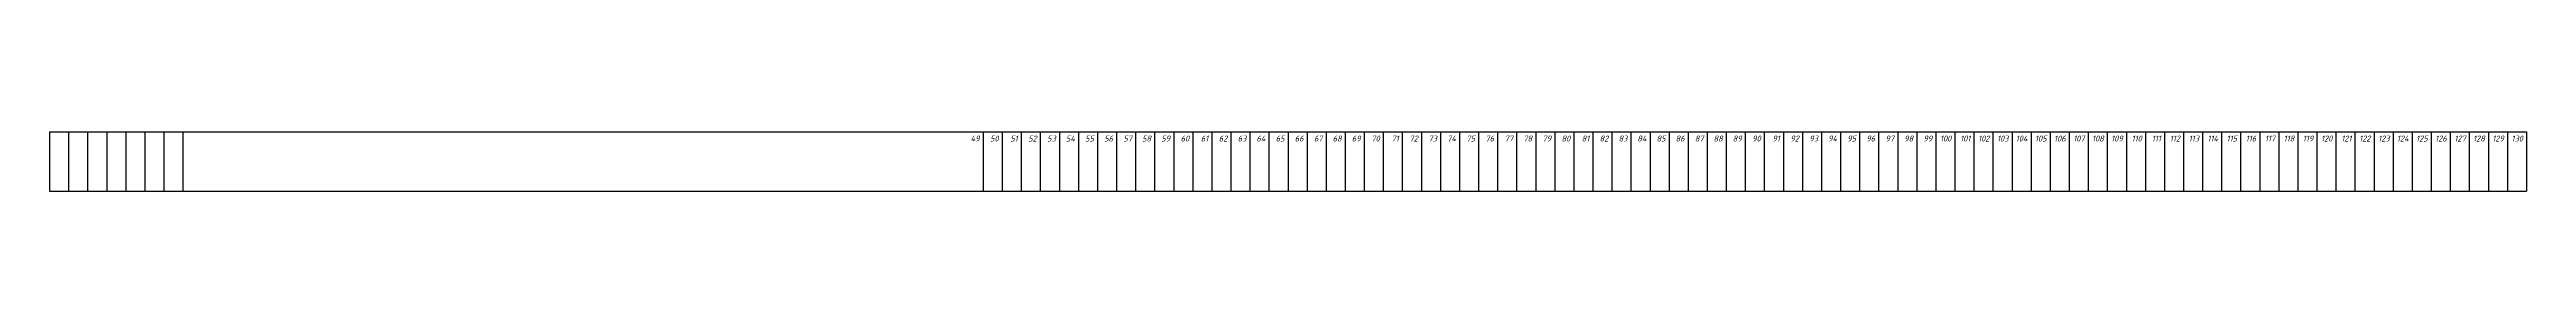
# Model space of a CAD drawing. Header units: millimetres. Extents: x -710977 to 10671, y -929782 to 89628.
# Drawn here: x 933 to 1973, y 6154 to 6179 of the extents above; entities that cross this region are included whole.
import ezdxf

# ---------------------------------------------------------------- set-up
doc = ezdxf.new("R2010")
doc.units = ezdxf.units.MM
doc.header["$LTSCALE"] = 0.4
doc.layers.add('кварталыИнфо', color=7, linetype='Continuous')
doc.styles.add('текстовый', font='isocpeui.ttf', dxfattribs={"height": 5})

msp = doc.modelspace()

# ---------------------------------------------------------------- linework, layer by layer
at = {"layer": 'кварталыИнфо', "ltscale": 0.12}
for p, q in [((932.553, 6178.659), (1972.553, 6178.659)), ((932.553, 6178.659), (932.553, 6153.928)), ((940.553, 6178.659), (940.553, 6153.928)), ((948.553, 6178.659), (948.553, 6153.928)), ((956.553, 6178.659), (956.553, 6153.928)), ((964.553, 6178.659), (964.553, 6153.928)), ((972.553, 6178.659), (972.553, 6153.928)), ((980.553, 6178.659), (980.553, 6153.928)), ((988.553, 6178.659), (988.553, 6153.928)), ((1324.553, 6178.659), (1324.553, 6153.928)), ((1332.553, 6178.659), (1332.553, 6153.928)), ((1340.553, 6178.659), (1340.553, 6153.928)), ((1348.553, 6178.659), (1348.553, 6153.928)), ((1356.553, 6178.659), (1356.553, 6153.928)), ((1364.553, 6178.659), (1364.553, 6153.928)), ((1372.553, 6178.659), (1372.553, 6153.928)), ((1380.553, 6178.659), (1380.553, 6153.928)), ((1388.553, 6178.659), (1388.553, 6153.928)), ((1396.553, 6178.659), (1396.553, 6153.928)), ((1404.553, 6178.659), (1404.553, 6153.928)), ((1412.553, 6178.659), (1412.553, 6153.928)), ((1420.553, 6178.659), (1420.553, 6153.928)), ((1428.553, 6178.659), (1428.553, 6153.928)), ((1436.553, 6178.659), (1436.553, 6153.928)), ((1444.553, 6178.659), (1444.553, 6153.928)), ((1452.553, 6178.659), (1452.553, 6153.928)), ((1460.553, 6178.659), (1460.553, 6153.928)), ((1468.553, 6178.659), (1468.553, 6153.928)), ((1476.553, 6178.659), (1476.553, 6153.928)), ((1484.553, 6178.659), (1484.553, 6153.928)), ((1492.553, 6178.659), (1492.553, 6153.928)), ((1500.553, 6178.659), (1500.553, 6153.928)), ((1508.553, 6178.659), (1508.553, 6153.928)), ((1516.553, 6178.659), (1516.553, 6153.928)), ((1524.553, 6178.659), (1524.553, 6153.928)), ((1532.553, 6178.659), (1532.553, 6153.928)), ((1540.553, 6178.659), (1540.553, 6153.928)), ((1548.553, 6178.659), (1548.553, 6153.928)), ((1556.553, 6178.659), (1556.553, 6153.928)), ((1564.553, 6178.659), (1564.553, 6153.928)), ((1572.553, 6178.659), (1572.553, 6153.928)), ((1580.553, 6178.659), (1580.553, 6153.928)), ((1588.553, 6178.659), (1588.553, 6153.928)), ((1596.553, 6178.659), (1596.553, 6153.928)), ((1604.553, 6178.659), (1604.553, 6153.928)), ((1612.553, 6178.659), (1612.553, 6153.928)), ((1620.553, 6178.659), (1620.553, 6153.928)), ((1628.553, 6178.659), (1628.553, 6153.928)), ((1636.553, 6178.659), (1636.553, 6153.928)), ((1644.553, 6178.659), (1644.553, 6153.928)), ((1652.553, 6178.659), (1652.553, 6153.928)), ((1660.553, 6178.659), (1660.553, 6153.928)), ((1668.553, 6178.659), (1668.553, 6153.928)), ((1676.553, 6178.659), (1676.553, 6153.928)), ((1684.553, 6178.659), (1684.553, 6153.928)), ((1692.553, 6178.659), (1692.553, 6153.928)), ((1700.553, 6178.659), (1700.553, 6153.928)), ((1708.553, 6178.659), (1708.553, 6153.928)), ((1716.553, 6178.659), (1716.553, 6153.928)), ((1724.553, 6178.659), (1724.553, 6153.928)), ((1732.553, 6178.659), (1732.553, 6153.928)), ((1740.553, 6178.659), (1740.553, 6153.928)), ((1748.553, 6178.659), (1748.553, 6153.928)), ((1756.553, 6178.659), (1756.553, 6153.928)), ((1764.553, 6178.659), (1764.553, 6153.928)), ((1772.553, 6178.659), (1772.553, 6153.928)), ((1780.553, 6178.659), (1780.553, 6153.928)), ((1788.553, 6178.659), (1788.553, 6153.928)), ((1796.553, 6178.659), (1796.553, 6153.928)), ((1804.553, 6178.659), (1804.553, 6153.928)), ((1812.553, 6178.659), (1812.553, 6153.928)), ((1820.553, 6178.659), (1820.553, 6153.928)), ((1828.553, 6178.659), (1828.553, 6153.928)), ((1836.553, 6178.659), (1836.553, 6153.928)), ((1844.553, 6178.659), (1844.553, 6153.928)), ((1852.553, 6178.659), (1852.553, 6153.928)), ((1860.553, 6178.659), (1860.553, 6153.928)), ((1868.553, 6178.659), (1868.553, 6153.928)), ((1876.553, 6178.659), (1876.553, 6153.928)), ((1884.553, 6178.659), (1884.553, 6153.928)), ((1892.553, 6178.659), (1892.553, 6153.928)), ((1900.553, 6178.659), (1900.553, 6153.928)), ((1908.553, 6178.659), (1908.553, 6153.928)), ((1916.553, 6178.659), (1916.553, 6153.928)), ((1924.553, 6178.659), (1924.553, 6153.928)), ((1932.553, 6178.659), (1932.553, 6153.928)), ((1940.553, 6178.659), (1940.553, 6153.928)), ((1948.553, 6178.659), (1948.553, 6153.928)), ((1956.553, 6178.659), (1956.553, 6153.928)), ((1964.553, 6178.659), (1964.553, 6153.928)), ((1972.553, 6178.659), (1972.553, 6153.928)), ((932.553, 6153.928), (1972.553, 6153.928))]:
    msp.add_line(p, q, dxfattribs=at)

# ---------------------------------------------------------------- texts
at = {"layer": 'кварталыИнфо', "ltscale": 0.12, "char_height": 2.5, "width": 5, "attachment_point": 3, "style": 'текстовый'}
for s, insert in [('{\\fISOCPEUR|b0|i1|c204|p34;49', (1323.053, 6177.159)), ('50', (1331.053, 6177.159)), ('{\\fISOCPEUR|b0|i1|c204|p34;51', (1339.053, 6177.159)), ('52', (1347.053, 6177.159)), ('{\\fISOCPEUR|b0|i1|c204|p34;53', (1355.053, 6177.159)), ('54', (1363.053, 6177.159)), ('{\\fISOCPEUR|b0|i1|c204|p34;55', (1371.053, 6177.159)), ('56', (1379.053, 6177.159)), ('{\\fISOCPEUR|b0|i1|c204|p34;57', (1387.053, 6177.159)), ('58', (1395.053, 6177.159)), ('{\\fISOCPEUR|b0|i1|c204|p34;59', (1403.053, 6177.159)), ('60', (1411.053, 6177.159)), ('{\\fISOCPEUR|b0|i1|c204|p34;61', (1419.053, 6177.159)), ('62', (1427.053, 6177.159)), ('{\\fISOCPEUR|b0|i1|c204|p34;63', (1435.053, 6177.159)), ('64', (1443.053, 6177.159)), ('{\\fISOCPEUR|b0|i1|c204|p34;65', (1451.053, 6177.159)), ('66', (1459.053, 6177.159)), ('{\\fISOCPEUR|b0|i1|c204|p34;67', (1467.053, 6177.159)), ('68', (1475.053, 6177.159)), ('{\\fISOCPEUR|b0|i1|c204|p34;69', (1483.053, 6177.159)), ('70', (1491.053, 6177.159)), ('{\\fISOCPEUR|b0|i1|c204|p34;71', (1499.053, 6177.159)), ('72', (1507.053, 6177.159)), ('{\\fISOCPEUR|b0|i1|c204|p34;73', (1515.053, 6177.159)), ('74', (1523.053, 6177.159)), ('{\\fISOCPEUR|b0|i1|c204|p34;75', (1531.053, 6177.159)), ('76', (1539.053, 6177.159)), ('{\\fISOCPEUR|b0|i1|c204|p34;77', (1547.053, 6177.159)), ('78', (1555.053, 6177.159)), ('{\\fISOCPEUR|b0|i1|c204|p34;79', (1563.053, 6177.159)), ('80', (1571.053, 6177.159)), ('{\\fISOCPEUR|b0|i1|c204|p34;81', (1579.053, 6177.159)), ('82', (1587.053, 6177.159)), ('{\\fISOCPEUR|b0|i1|c204|p34;83', (1595.053, 6177.159)), ('84', (1603.053, 6177.159)), ('{\\fISOCPEUR|b0|i1|c204|p34;85', (1611.053, 6177.159)), ('86', (1619.053, 6177.159)), ('{\\fISOCPEUR|b0|i1|c204|p34;87', (1627.053, 6177.159)), ('88', (1635.053, 6177.159)), ('{\\fISOCPEUR|b0|i1|c204|p34;89', (1643.053, 6177.159)), ('90', (1651.053, 6177.159)), ('{\\fISOCPEUR|b0|i1|c204|p34;91', (1659.053, 6177.159)), ('92', (1667.053, 6177.159)), ('{\\fISOCPEUR|b0|i1|c204|p34;93', (1675.053, 6177.159)), ('94', (1683.053, 6177.159)), ('{\\fISOCPEUR|b0|i1|c204|p34;95', (1691.053, 6177.159)), ('96', (1699.053, 6177.159)), ('{\\fISOCPEUR|b0|i1|c204|p34;97', (1707.053, 6177.159)), ('98', (1715.053, 6177.159)), ('{\\fISOCPEUR|b0|i1|c204|p34;99', (1723.053, 6177.159)), ('100', (1731.053, 6177.159)), ('{\\fISOCPEUR|b0|i1|c204|p34;101', (1739.053, 6177.159)), ('102', (1747.053, 6177.159)), ('{\\fISOCPEUR|b0|i1|c204|p34;103', (1755.053, 6177.159)), ('104', (1763.053, 6177.159)), ('{\\fISOCPEUR|b0|i1|c204|p34;105', (1771.053, 6177.159)), ('106', (1779.053, 6177.159)), ('{\\fISOCPEUR|b0|i1|c204|p34;107', (1787.053, 6177.159)), ('108', (1795.053, 6177.159)), ('{\\fISOCPEUR|b0|i1|c204|p34;109', (1803.053, 6177.159)), ('110', (1811.053, 6177.159)), ('{\\fISOCPEUR|b0|i1|c204|p34;111', (1819.053, 6177.159)), ('112', (1827.053, 6177.159)), ('{\\fISOCPEUR|b0|i1|c204|p34;113', (1835.053, 6177.159)), ('114', (1843.053, 6177.159)), ('{\\fISOCPEUR|b0|i1|c204|p34;115', (1851.053, 6177.159)), ('116', (1859.053, 6177.159)), ('{\\fISOCPEUR|b0|i1|c204|p34;117', (1867.053, 6177.159)), ('118', (1875.053, 6177.159)), ('{\\fISOCPEUR|b0|i1|c204|p34;119', (1883.053, 6177.159)), ('120', (1891.053, 6177.159)), ('{\\fISOCPEUR|b0|i1|c204|p34;121', (1899.053, 6177.159)), ('122', (1907.053, 6177.159)), ('{\\fISOCPEUR|b0|i1|c204|p34;123', (1915.053, 6177.159)), ('124', (1923.053, 6177.159)), ('{\\fISOCPEUR|b0|i1|c204|p34;125', (1931.053, 6177.159)), ('126', (1939.053, 6177.159)), ('{\\fISOCPEUR|b0|i1|c204|p34;127', (1947.053, 6177.159)), ('128', (1955.053, 6177.159)), ('{\\fISOCPEUR|b0|i1|c204|p34;129', (1963.053, 6177.159)), ('130', (1971.053, 6177.159))]:
    msp.add_mtext(s, dxfattribs=dict(at, insert=insert))

doc.saveas('drawing.dxf')
